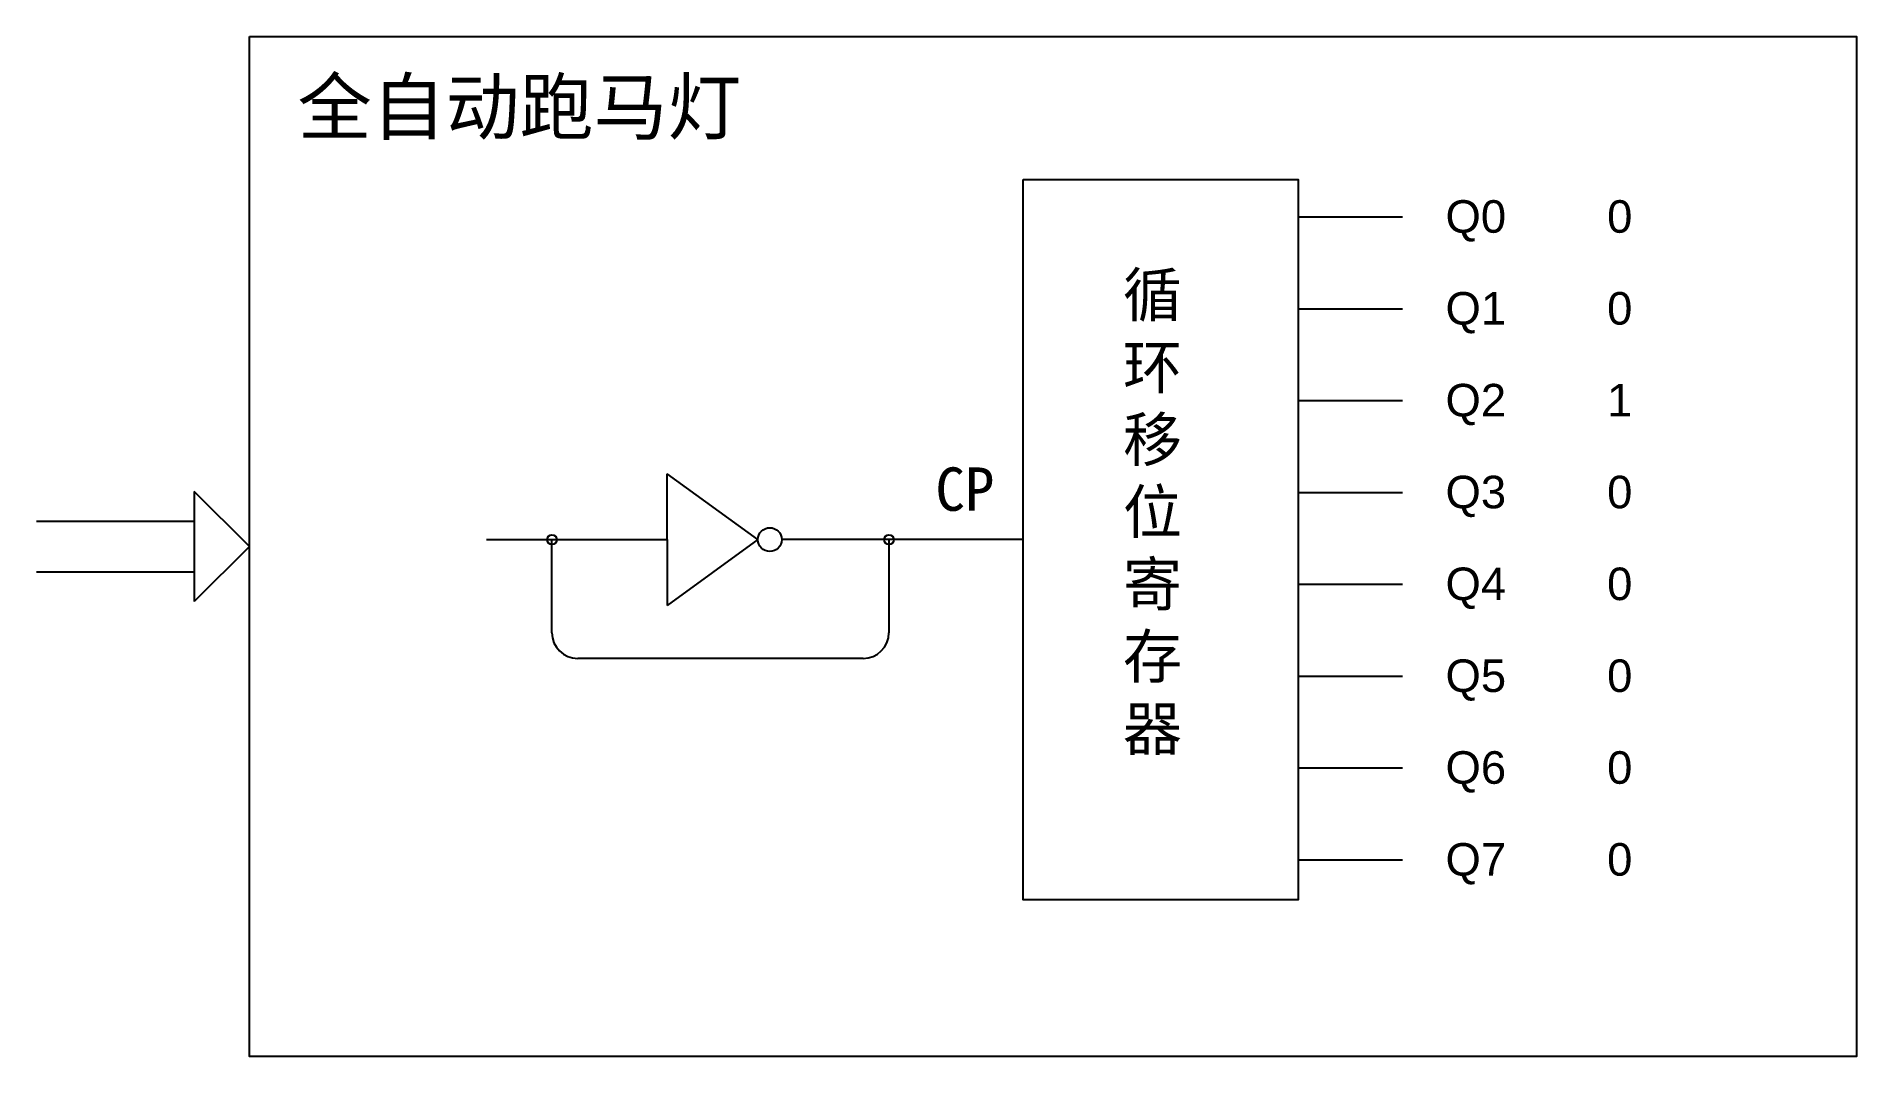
# Model space of a CAD drawing. Header units: inches. Extents: x -6 to 965, y -428 to -142.
# Drawn here: x 336.07 to 369.65, y -359.55 to -340.74 of the extents above; entities that cross this region are included whole.
import ezdxf

# ---------------------------------------------------------------- set-up
doc = ezdxf.new("R2010")
doc.units = ezdxf.units.IN
doc.header["$MEASUREMENT"] = 0
doc.styles.get("Standard").update_dxf_attribs({"font": 'arial.ttf'})

msp = doc.modelspace()

# ---------------------------------------------------------------- texts
at = {"color": 85, "true_color": 0x58ba48, "attachment_point": 1}
for s, width, insert, char_height in [('{\\fSimSun|b0|i0|c134|p2;全自动跑马灯}', 10.47377, (340.892, -341.537), 1), ('{\\fSimSun|b0|i0|c134|p2;循\\P环\\P移\\P位\\P寄\\P存\\P器}', 2.9829, (356.115, -345.104), 0.8)]:
    msp.add_mtext_dynamic_manual_height_columns(s, width=width, gutter_width=1, heights=[0], dxfattribs=dict(at, insert=insert, char_height=char_height))
at = {"char_height": 0.6, "attachment_point": 1}
for s, insert in [('Q0        0', (362.066, -343.76)), ('Q1        0', (362.066, -345.454)), ('Q2        1', (362.066, -347.147)), ('Q3        0', (362.066, -348.841)), ('Q4        0', (362.066, -350.534)), ('Q5        0', (362.066, -352.228)), ('Q6        0', (362.066, -353.921)), ('Q7        0', (362.066, -355.615))]:
    msp.add_mtext_dynamic_manual_height_columns(s, width=5.10591, gutter_width=1, heights=[0], dxfattribs=dict(at, insert=insert))
at = {"color": 7, "true_color": 0xffffff, "insert": (353.744, -348.687), "char_height": 0.8, "attachment_point": 3}
msp.add_mtext_dynamic_manual_height_columns('{\\fSimSun|b0|i0|c134|p2;CP}', width=5.71816, gutter_width=1, heights=[0], dxfattribs=at)

# ---------------------------------------------------------------- linework, layer by layer
for p, q in [((359.347, -344.067), (361.275, -344.067)), ((359.347, -345.761), (361.275, -345.761)), ((359.347, -347.454), (361.275, -347.454)), ((347.706, -350.019), (347.706, -348.803)), ((349.383, -350.019), (347.706, -348.803)), ((359.347, -349.148), (361.275, -349.148)), ((344.378, -350.019), (347.706, -350.019)), ((345.583, -351.735), (345.583, -350.019)), ((347.706, -350.019), (347.706, -351.235)), ((349.383, -350.019), (347.706, -351.235)), ((354.275, -350.019), (349.821, -350.019)), ((351.799, -350.019), (351.799, -351.735)), ((359.347, -350.841), (361.275, -350.841)), ((351.322, -352.211), (346.059, -352.211)), ((359.347, -352.535), (361.275, -352.535)), ((359.347, -354.228), (361.275, -354.228)), ((359.347, -355.922), (361.275, -355.922))]:
    msp.add_line(p, q)
at = {"color": 85, "true_color": 0x58ba48}
for p, q in [((340.001, -350.146), (338.984, -349.129)), ((338.984, -349.129), (338.984, -351.162)), ((336.073, -349.681), (338.984, -349.681)), ((340.001, -350.146), (338.984, -351.162)), ((336.073, -350.611), (338.984, -350.611))]:
    msp.add_line(p, q, dxfattribs=at)
for points in [[(340.001, -340.74), (369.649, -340.74), (369.649, -359.551), (340.001, -359.551)], [(354.275, -343.377), (359.347, -343.377), (359.347, -356.661), (354.275, -356.661)]]:
    msp.add_lwpolyline(points, close=True)
for centre, radius in [((349.602, -350.019), 0.219), ((345.583, -350.019), 0.0903), ((351.799, -350.019), 0.0903)]:
    msp.add_circle(centre, radius)
for centre, start, end in [((346.059, -351.735), 180, 270), ((351.322, -351.735), 270, 0)]:
    msp.add_arc(centre, 0.476, start, end)

msp.set_redraw_order([(e.dxf.handle, doc.entitydb.next_handle()) for e in msp.query("TEXT MTEXT ATTDEF DIMENSION ARC_DIMENSION")])  # texts and dimensions are drawn at this point

doc.saveas('drawing.dxf')
